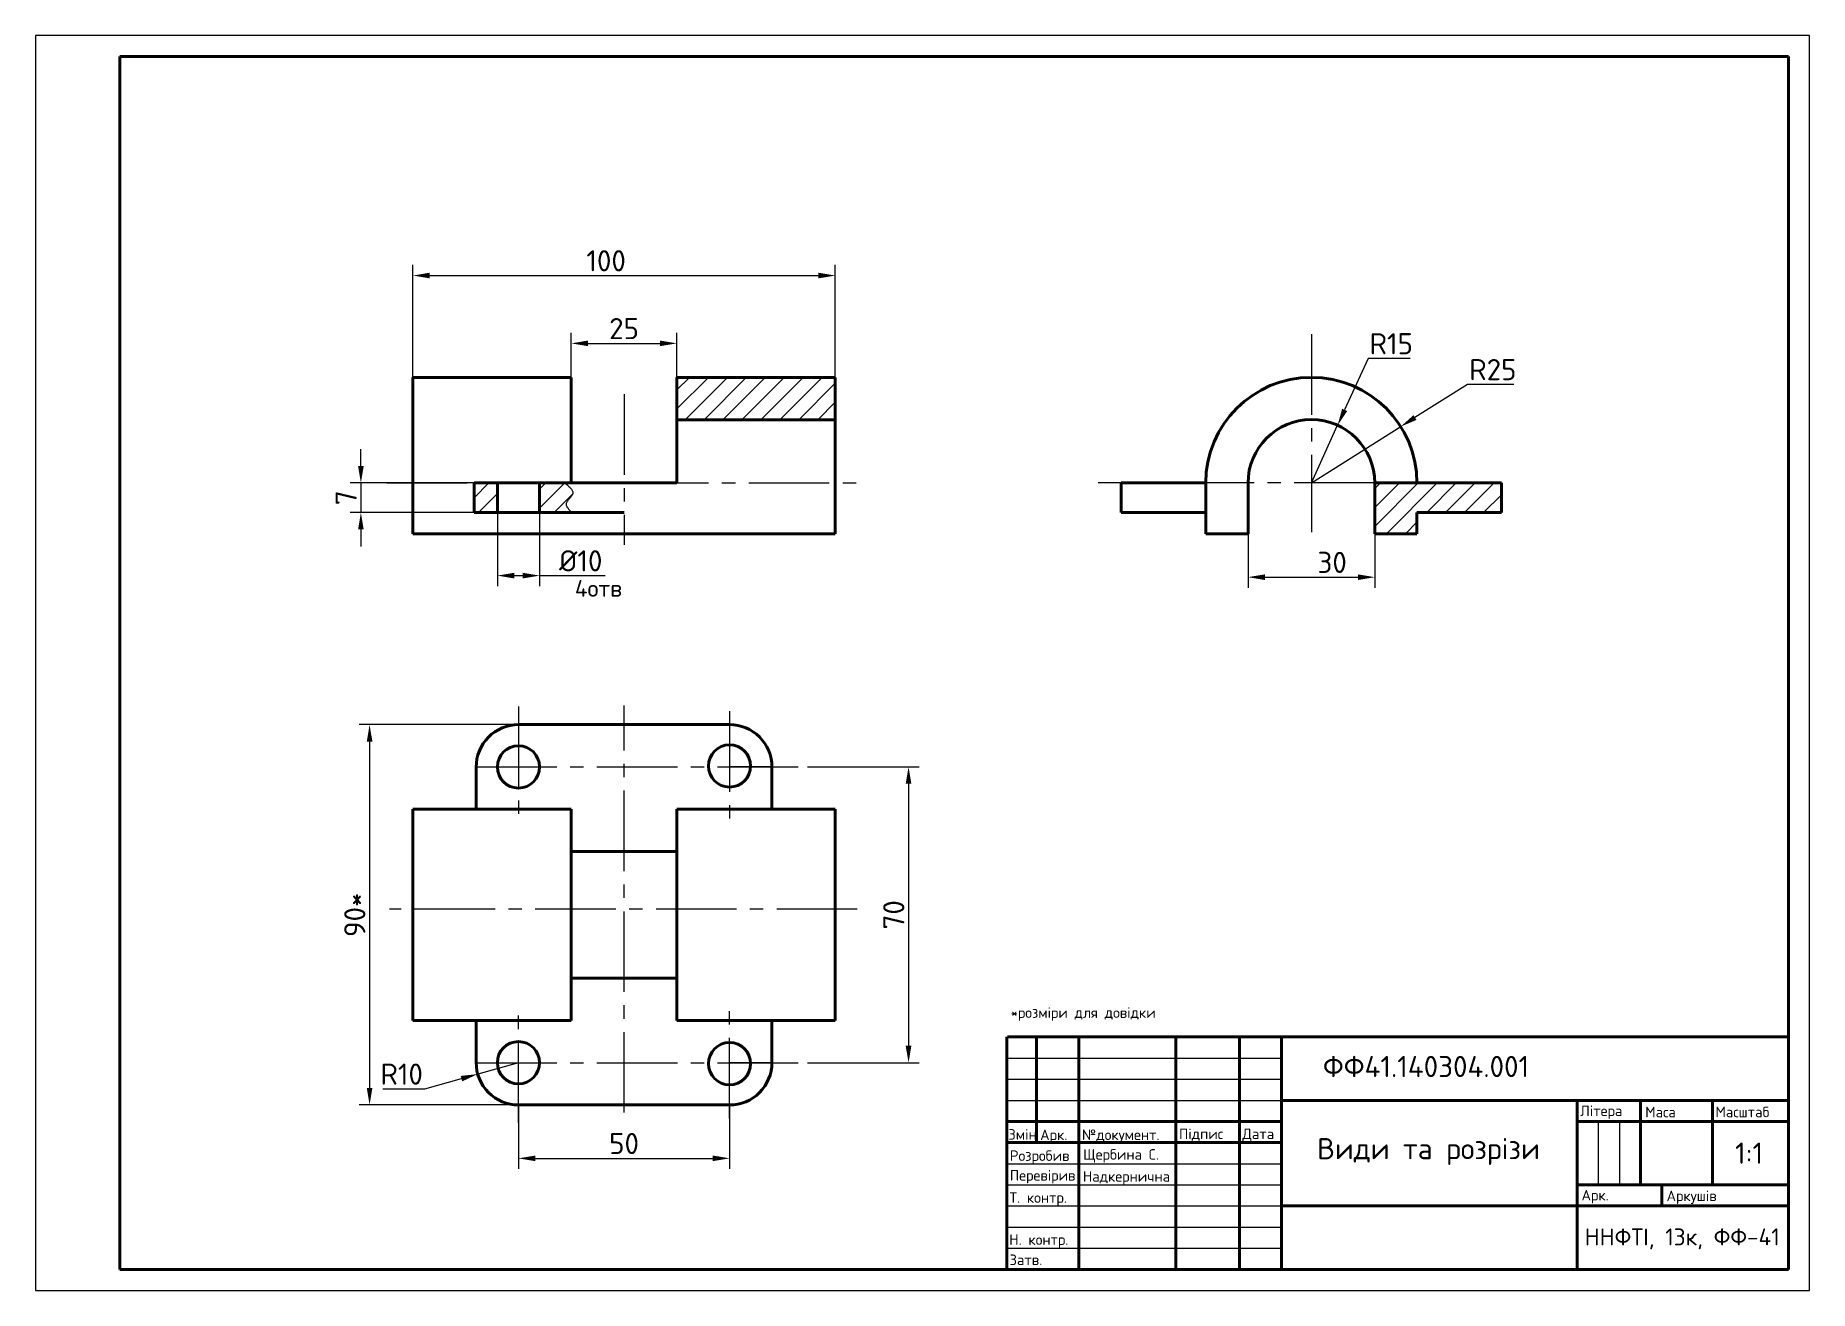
# Model space of a CAD drawing. Header units: millimetres. Extents: x -1865 to 2667, y -531 to 2737.
# Drawn here: x 2247 to 2667, y 239.2 to 536.2 of the extents above; entities that cross this region are included whole.
import ezdxf

# ---------------------------------------------------------------- set-up
doc = ezdxf.new("R2010")
doc.units = ezdxf.units.MM
doc.linetypes.add('CENTER2', pattern=[28.575, 19.05, -3.175, 3.175, -3.175])
doc.layers.get('0').update_dxf_attribs({"color": 31})
for name, color, linetype in [('dim', 171, 'Continuous'), ('hatch', 214, 'CENTER2'), ('osi', 51, 'CENTER2'), ('r-text', 45, 'Continuous')]:
    doc.layers.add(name, color=color, linetype=linetype)
for name, color, linetype, lineweight in [('kontyr', 123, 'Continuous', 70), ('r-kontyr', 93, 'Continuous', 70), ('r-tonka', 151, 'Continuous', 25)]:
    doc.layers.add(name, color=color, linetype=linetype, lineweight=lineweight)
doc.styles.add('ДСТУ', font='isocpeur.ttf', dxfattribs={"height": 5})
doc.dimstyles.new('ДСТУ', dxfattribs={"dimtxt": 2.5, "dimasz": 4, "dimexe": 2.5, "dimexo": 0, "dimgap": 1, "dimtad": 1, "dimtoh": 1, "dimtxsty": 'ДСТУ', "dimcen": 2.5, "dimadec": 0, "dimazin": 0, "dimtfac": 1, "dimtmove": 0, "dimatfit": 3, "dimfxl": 1, "dimarcsym": 0})

msp = doc.modelspace()

# ---------------------------------------------------------------- texts
at = {"layer": 'dim', "attachment_point": 1, "style": 'ДСТУ'}
for s, width, insert, char_height in [('4отв', 18.92174, (2374.687, 407.333), 4), ('\\pxi-3,l4,t4;*розміри для довідки', 55.54241, (2475.366, 306.171), 2.5)]:
    msp.add_mtext_dynamic_manual_height_columns(s, width=width, gutter_width=25, heights=[0], dxfattribs=dict(at, insert=insert, char_height=char_height))
at = {"layer": 'r-text', "attachment_point": 1, "style": 'ДСТУ'}
for s, width, gutter_width, insert, char_height in [('ФФ41.140304.001', 55.63223, 25, (2551.778, 294.669), 5), ('Літера', 10, 12.5, (2612.704, 282.941), 2.5), ('Маса', 10, 12.5, (2628.096, 282.64), 2.5), ('Масштаб', 10, 12.5, (2644.708, 282.667), 2.5), ('Змін', 10, 25, (2477.31, 277.351), 2.5), ('Арк.', 10, 12.5, (2484.833, 277.251), 2.5), ('\\pxi-3,l4,t4;№документ.', 22.4284, 12.5, (2492.241, 277.274), 2.5), ('Підпис', 10, 12.5, (2517.704, 277.477), 2.5), ('Види та розрізи', 62.32026, 25, (2550.41, 275.23), 5), ('1:1', 9.57604, 25, (2649.363, 274.167), 5), ('Розробив', 12.31071, 12.5, (2477.659, 272.324), 2.5), ('\\pxt5;Щербина С.', 17.45315, 25, (2495.003, 272.613), 2.5), ('Перевірив', 10, 12.5, (2477.659, 267.662), 2.5), ('Надкернична', 18.69558, 25, (2494.943, 267.411), 2.5), ('Т. контр.', 14.47953, 12.5, (2477.601, 262.398), 2.5), ('Арк.', 10, 12.5, (2613, 262.968), 2.5), ('Аркушів', 10, 12.5, (2633.13, 262.804), 2.5), ('Н. контр.', 14.84177, 12.5, (2477.52, 252.454), 2.5), ('ННФТІ, 13к, ФФ-41', 58.66404, 25, (2613.76, 253.846), 4), ('Затв.', 10, 12.5, (2477.583, 247.676), 2.5)]:
    msp.add_mtext_dynamic_manual_height_columns(s, width=width, gutter_width=gutter_width, heights=[0], dxfattribs=dict(at, insert=insert, char_height=char_height))
at = {"layer": 'r-text', "insert": (2532.711, 277.477), "char_height": 2.5, "attachment_point": 1, "style": 'ДСТУ'}
msp.add_mtext('Дата', dxfattribs=at)

# ---------------------------------------------------------------- blocks, each defined once
blk = doc.blocks.new('*D44')
at = {"layer": 'Defpoints', "color": 0, "transparency": 16777216}
for p in [(2356.33, 426.76), (2366.33, 426.76), (2366.33, 408.34)]:
    blk.add_point(p, dxfattribs=at)
at = {"layer": 'dim', "color": 0, "lineweight": -2, "transparency": 16777216}
for p, q in [((2356.33, 426.76), (2356.33, 405.84)), ((2366.33, 426.76), (2366.33, 405.84)), ((2360.33, 408.34), (2362.33, 408.34)), ((2366.33, 408.34), (2381.83, 408.34))]:
    blk.add_line(p, q, dxfattribs=at)
at = {"layer": 'dim', "color": 0, "transparency": 16777216}
for points in [[(2360.33, 409.01), (2360.33, 407.67), (2356.33, 408.34)], [(2362.33, 409.01), (2362.33, 407.67), (2366.33, 408.34)]]:
    blk.add_solid(points, dxfattribs=at)
at = {"layer": 'dim', "color": 0, "transparency": 16777216, "insert": (2376.08, 411.84), "char_height": 5, "attachment_point": 5, "style": 'ДСТУ'}
blk.add_mtext('%%C10', dxfattribs=at)
blk = doc.blocks.new('*D45')
at = {"layer": 'Defpoints', "color": 0, "transparency": 16777216}
for p in [(2436.33, 479.35), (2336.33, 455.26), (2436.33, 455.26)]:
    blk.add_point(p, dxfattribs=at)
at = {"layer": 'dim', "color": 0, "lineweight": -2, "transparency": 16777216}
for p, q in [((2336.33, 455.26), (2336.33, 481.85)), ((2340.33, 479.35), (2432.33, 479.35)), ((2436.33, 455.26), (2436.33, 481.85))]:
    blk.add_line(p, q, dxfattribs=at)
at = {"layer": 'dim', "color": 0, "transparency": 16777216}
for points in [[(2340.33, 480.02), (2340.33, 478.69), (2336.33, 479.35)], [(2432.33, 480.02), (2432.33, 478.69), (2436.33, 479.35)]]:
    blk.add_solid(points, dxfattribs=at)
at = {"layer": 'dim', "color": 0, "transparency": 16777216, "insert": (2382.08, 482.85), "char_height": 5, "attachment_point": 5, "style": 'ДСТУ'}
blk.add_mtext('100', dxfattribs=at)
blk = doc.blocks.new('*D46')
at = {"layer": 'Defpoints', "color": 0, "transparency": 16777216}
for p in [(2534.05, 418.26), (2564.05, 418.26), (2564.05, 407.97)]:
    blk.add_point(p, dxfattribs=at)
at = {"layer": 'dim', "color": 0, "lineweight": -2, "transparency": 16777216}
for p, q in [((2534.05, 418.26), (2534.05, 405.47)), ((2564.05, 418.26), (2564.05, 405.47)), ((2538.05, 407.97), (2560.05, 407.97))]:
    blk.add_line(p, q, dxfattribs=at)
at = {"layer": 'dim', "color": 0, "transparency": 16777216}
for points in [[(2538.05, 408.64), (2538.05, 407.3), (2534.05, 407.97)], [(2560.05, 408.64), (2560.05, 407.3), (2564.05, 407.97)]]:
    blk.add_solid(points, dxfattribs=at)
at = {"layer": 'dim', "color": 0, "transparency": 16777216, "insert": (2553.97, 411.47), "char_height": 5, "attachment_point": 5, "style": 'ДСТУ'}
blk.add_mtext('30', dxfattribs=at)
blk = doc.blocks.new('*D47')
at = {"layer": 'Defpoints', "color": 0, "transparency": 16777216}
for p in [(2350.83, 430.26), (2324.02, 423.26), (2350.83, 423.26)]:
    blk.add_point(p, dxfattribs=at)
at = {"layer": 'dim', "color": 0, "lineweight": -2, "transparency": 16777216}
for p, q in [((2324.02, 434.26), (2324.02, 438.26)), ((2350.83, 430.26), (2321.52, 430.26)), ((2324.02, 430.26), (2324.02, 423.26)), ((2350.83, 423.26), (2321.52, 423.26)), ((2324.02, 419.26), (2324.02, 415.26))]:
    blk.add_line(p, q, dxfattribs=at)
at = {"layer": 'dim', "color": 0, "transparency": 16777216}
for points in [[(2323.36, 434.26), (2324.69, 434.26), (2324.02, 430.26)], [(2323.36, 419.26), (2324.69, 419.26), (2324.02, 423.26)]]:
    blk.add_solid(points, dxfattribs=at)
at = {"layer": 'dim', "color": 0, "transparency": 16777216, "insert": (2320.52, 426.76), "char_height": 5, "attachment_point": 5, "rotation": 90, "style": 'ДСТУ'}
blk.add_mtext('7', dxfattribs=at)
blk = doc.blocks.new('*D48')
at = {"layer": 'Defpoints', "color": 0, "transparency": 16777216}
for p in [(2361.33, 373.07), (2326.08, 283.07), (2361.33, 283.07)]:
    blk.add_point(p, dxfattribs=at)
at = {"layer": 'dim', "color": 0, "lineweight": -2, "transparency": 16777216}
for p, q in [((2361.33, 373.07), (2323.58, 373.07)), ((2326.08, 369.07), (2326.08, 287.07)), ((2361.33, 283.07), (2323.58, 283.07))]:
    blk.add_line(p, q, dxfattribs=at)
at = {"layer": 'dim', "color": 0, "transparency": 16777216}
for points in [[(2325.42, 369.07), (2326.75, 369.07), (2326.08, 373.07)], [(2325.42, 287.07), (2326.75, 287.07), (2326.08, 283.07)]]:
    blk.add_solid(points, dxfattribs=at)
at = {"layer": 'dim', "color": 0, "transparency": 16777216, "insert": (2322.58, 328.07), "char_height": 5, "attachment_point": 5, "rotation": 90, "style": 'ДСТУ'}
blk.add_mtext('90*', dxfattribs=at)
blk = doc.blocks.new('*D49')
at = {"layer": 'Defpoints', "color": 0, "transparency": 16777216}
for p in [(2570.19, 443.6), (2549.05, 430.26)]:
    blk.add_point(p, dxfattribs=at)
at = {"layer": 'dim', "color": 0, "lineweight": -2, "transparency": 16777216}
for p, q in [((2586.01, 453.59), (2573.58, 445.74)), ((2597.01, 453.59), (2586.01, 453.59)), ((2549.05, 430.26), (2570.19, 443.6))]:
    blk.add_line(p, q, dxfattribs=at)
at = {"layer": 'dim', "color": 0, "transparency": 16777216}
blk.add_solid([(2573.22, 446.3), (2573.93, 445.18), (2570.19, 443.6)], dxfattribs=at)
at = {"layer": 'dim', "color": 0, "transparency": 16777216, "insert": (2592.01, 457.09), "char_height": 5, "attachment_point": 5, "style": 'ДСТУ'}
blk.add_mtext('R25', dxfattribs=at)
blk = doc.blocks.new('*D50')
at = {"layer": 'Defpoints', "color": 0, "transparency": 16777216}
for p in [(2555.27, 443.91), (2549.05, 430.26)]:
    blk.add_point(p, dxfattribs=at)
at = {"layer": 'dim', "color": 0, "lineweight": -2, "transparency": 16777216}
for p, q in [((2562.46, 459.72), (2556.93, 447.55)), ((2572.46, 459.72), (2562.46, 459.72)), ((2549.05, 430.26), (2555.27, 443.91))]:
    blk.add_line(p, q, dxfattribs=at)
at = {"layer": 'dim', "color": 0, "transparency": 16777216}
blk.add_solid([(2556.32, 447.83), (2557.53, 447.28), (2555.27, 443.91)], dxfattribs=at)
at = {"layer": 'dim', "color": 0, "transparency": 16777216, "insert": (2567.96, 463.22), "char_height": 5, "attachment_point": 5, "style": 'ДСТУ'}
blk.add_mtext('R15', dxfattribs=at)
blk = doc.blocks.new('*D51')
at = {"layer": 'Defpoints', "color": 0, "transparency": 16777216}
for p in [(2429.72, 363.07), (2429.72, 293.07), (2453.68, 293.07)]:
    blk.add_point(p, dxfattribs=at)
at = {"layer": 'dim', "color": 0, "lineweight": -2, "transparency": 16777216}
for p, q in [((2429.72, 363.07), (2456.18, 363.07)), ((2453.68, 359.07), (2453.68, 297.07)), ((2429.72, 293.07), (2456.18, 293.07))]:
    blk.add_line(p, q, dxfattribs=at)
at = {"layer": 'dim', "color": 0, "transparency": 16777216}
for points in [[(2453.01, 359.07), (2454.35, 359.07), (2453.68, 363.07)], [(2453.01, 297.07), (2454.35, 297.07), (2453.68, 293.07)]]:
    blk.add_solid(points, dxfattribs=at)
at = {"layer": 'dim', "color": 0, "transparency": 16777216, "insert": (2450.18, 328.07), "char_height": 5, "attachment_point": 5, "rotation": 90, "style": 'ДСТУ'}
blk.add_mtext('70', dxfattribs=at)
blk = doc.blocks.new('*D52')
at = {"layer": 'Defpoints', "color": 0, "transparency": 16777216}
for p in [(2351.7, 290.38), (2361.33, 293.07)]:
    blk.add_point(p, dxfattribs=at)
at = {"layer": 'dim', "color": 0, "lineweight": -2, "transparency": 16777216}
for p, q in [((2361.33, 293.07), (2351.7, 290.38)), ((2329.18, 286.87), (2339.18, 286.87)), ((2339.18, 286.87), (2347.85, 289.3))]:
    blk.add_line(p, q, dxfattribs=at)
at = {"layer": 'dim', "color": 0, "transparency": 16777216}
blk.add_solid([(2347.67, 289.94), (2348.03, 288.66), (2351.7, 290.38)], dxfattribs=at)
at = {"layer": 'dim', "color": 0, "transparency": 16777216, "insert": (2333.68, 290.37), "char_height": 5, "attachment_point": 5, "style": 'ДСТУ'}
blk.add_mtext('R10', dxfattribs=at)
blk = doc.blocks.new('*D53')
at = {"layer": 'Defpoints', "color": 0, "transparency": 16777216}
for p in [(2361.33, 283.07), (2411.33, 283.07), (2411.33, 270.44)]:
    blk.add_point(p, dxfattribs=at)
at = {"layer": 'dim', "color": 0, "lineweight": -2, "transparency": 16777216}
for p, q in [((2361.33, 283.07), (2361.33, 267.94)), ((2411.33, 283.07), (2411.33, 267.94)), ((2365.33, 270.44), (2407.33, 270.44))]:
    blk.add_line(p, q, dxfattribs=at)
at = {"layer": 'dim', "color": 0, "transparency": 16777216}
for points in [[(2365.33, 271.1), (2365.33, 269.77), (2361.33, 270.44)], [(2407.33, 271.1), (2407.33, 269.77), (2411.33, 270.44)]]:
    blk.add_solid(points, dxfattribs=at)
at = {"layer": 'dim', "color": 0, "transparency": 16777216, "insert": (2386.33, 273.94), "char_height": 5, "attachment_point": 5, "rotation": 359.9995, "style": 'ДСТУ'}
blk.add_mtext('50', dxfattribs=at)
blk = doc.blocks.new('*D54')
at = {"layer": 'Defpoints', "color": 0, "transparency": 16777216}
for p in [(2398.83, 463.3), (2373.83, 455.26), (2398.83, 455.26)]:
    blk.add_point(p, dxfattribs=at)
at = {"layer": 'dim', "color": 0, "lineweight": -2, "transparency": 16777216}
for p, q in [((2373.83, 455.26), (2373.83, 465.8)), ((2377.83, 463.3), (2394.83, 463.3)), ((2398.83, 455.26), (2398.83, 465.8))]:
    blk.add_line(p, q, dxfattribs=at)
at = {"layer": 'dim', "color": 0, "transparency": 16777216}
for points in [[(2377.83, 463.97), (2377.83, 462.64), (2373.83, 463.3)], [(2394.83, 463.97), (2394.83, 462.64), (2398.83, 463.3)]]:
    blk.add_solid(points, dxfattribs=at)
at = {"layer": 'dim', "color": 0, "transparency": 16777216, "insert": (2386.33, 466.8), "char_height": 5, "attachment_point": 5, "style": 'ДСТУ'}
blk.add_mtext('25', dxfattribs=at)

# ---------------------------------------------------------------- dimensions: what is measured, and where the dimension line sits
at = {"layer": 'dim'}
for base, p1, p2, picture, middle in [((2436.329, 479.352), (2336.329, 455.26), (2436.329, 455.26), '*D45', (2382.079, 479.352)), ((2564.052, 407.969), (2534.052, 418.26), (2564.052, 418.26), '*D46', (2553.969, 407.969))]:
    dim = msp.add_linear_dim(base=base, p1=p1, p2=p2, dimstyle='ДСТУ', dxfattribs=at)
    dim.commit()
    dim.dimension.update_dxf_attribs({"geometry": picture, "text_midpoint": middle, "dimtype": 160})
dim = msp.add_linear_dim(base=(2398.829, 463.302), p1=(2373.829, 455.26), p2=(2398.829, 455.26), dimstyle='ДСТУ', dxfattribs=at)
dim.commit()
dim.dimension.update_dxf_attribs({"geometry": '*D54', "text_midpoint": (2386.329, 466.802)})
for mpoint, picture, middle in [((2555.268, 443.912), '*D50', (2567.964, 459.718)), ((2570.193, 443.604), '*D49', (2592.015, 453.59))]:
    dim = msp.add_radius_dim(center=(2549.052, 430.26), mpoint=mpoint, dimstyle='ДСТУ', dxfattribs=at)
    dim.commit()
    dim.dimension.update_dxf_attribs({"geometry": picture, "text_midpoint": middle, "dimtype": 164})
for base, p1, p2, picture, middle in [((2324.023, 423.26), (2350.829, 430.26), (2350.829, 423.26), '*D47', (2320.523, 426.76)), ((2453.679, 293.07), (2429.72, 363.07), (2429.719, 293.07), '*D51', (2450.179, 328.07))]:
    dim = msp.add_linear_dim(base=base, p1=p1, p2=p2, angle=90, dimstyle='ДСТУ', dxfattribs=at)
    dim.commit()
    dim.dimension.update_dxf_attribs({"geometry": picture, "text_midpoint": middle})
dim = msp.add_linear_dim(base=(2366.329, 408.338), p1=(2356.329, 426.76), p2=(2366.329, 426.76), text='%%C<>', dimstyle='ДСТУ', dxfattribs=at)
dim.commit()
dim.dimension.update_dxf_attribs({"geometry": '*D44', "text_midpoint": (2376.079, 411.838)})
dim = msp.add_linear_dim(base=(2326.085, 283.07), p1=(2361.329, 373.07), p2=(2361.328, 283.07), angle=90, text='<>*', dimstyle='ДСТУ', dxfattribs=at)
dim.commit()
dim.dimension.update_dxf_attribs({"geometry": '*D48', "text_midpoint": (2322.585, 328.07)})
dim = msp.add_radius_dim(center=(2361.328, 293.07), mpoint=(2351.698, 290.376), dimstyle='ДСТУ', dxfattribs=at)
dim.commit()
dim.dimension.update_dxf_attribs({"geometry": '*D52', "text_midpoint": (2333.679, 290.374)})
dim = msp.add_aligned_dim(p1=(2361.328, 283.07), p2=(2411.328, 283.07), distance=-12.632, dimstyle='ДСТУ', dxfattribs=at)
dim.commit()
dim.dimension.update_dxf_attribs({"geometry": '*D53', "text_midpoint": (2386.328, 273.938)})

# ---------------------------------------------------------------- hatches: boundary and pattern name
at = {"layer": 'hatch'}
h = msp.add_hatch(dxfattribs=at)
h.set_pattern_fill('ANSI31', color=256)
h.set_pattern_definition([(45, (2246.9842, 206.1492), (-2.245064, 2.245064), [])])
edge = h.paths.add_edge_path()
edge.add_spline(control_points=[(2373.965, 423.26), (2373.24, 423.984), (2371.728, 425.493), (2375.296, 427.811), (2373.392, 429.408), (2372.376, 430.26)], knot_values=[0, 0, 0, 0, 2.5277529, 5.2658481, 8.3946434, 8.3946434, 8.3946434, 8.3946434], degree=3, periodic=0)
edge.add_line((2372.376, 430.26), (2366.329, 430.26))
edge.add_line((2366.329, 430.26), (2366.329, 423.26))
edge.add_line((2366.329, 423.26), (2373.965, 423.26))
h.paths.add_polyline_path([(2356.329, 430.26), (2350.829, 430.26), (2350.829, 423.26), (2356.329, 423.26)])
h.paths.add_polyline_path([(2436.329, 455.26), (2398.829, 455.26), (2398.829, 445.243), (2436.329, 445.243)])
h.paths.add_polyline_path([(2594.052, 430.26), (2564.052, 430.26), (2564.052, 418.26), (2574.052, 418.26), (2574.052, 423.26), (2594.052, 423.26)])

# ---------------------------------------------------------------- linework, layer by layer
for p, q in [((2476.984, 299.162), (2476.984, 299.162)), ((2611.984, 284.162), (2611.984, 284.162)), ((2476.984, 274.162), (2476.984, 274.162)), ((2476.984, 274.162), (2476.984, 274.162)), ((2476.984, 274.162), (2476.984, 274.162)), ((2476.984, 274.162), (2476.984, 274.162)), ((2626.984, 264.162), (2626.984, 264.162)), ((2661.984, 259.162), (2661.984, 259.162)), ((2493.984, 244.162), (2493.984, 244.162)), ((2493.984, 244.162), (2493.984, 244.162)), ((2493.984, 244.162), (2493.984, 244.162)), ((2493.984, 244.162), (2493.984, 244.162)), ((2493.984, 244.162), (2493.984, 244.162)), ((2493.984, 244.162), (2493.984, 244.162)), ((2493.984, 244.162), (2493.984, 244.162))]:
    msp.add_line(p, q)
msp.add_spline([(2372.376, 430.26), (2374.172, 427.698), (2372.653, 425.42), (2373.965, 423.26)], degree=3, dxfattribs=at)
at = {"layer": 'kontyr'}
for p, q in [((2336.329, 455.26), (2373.829, 455.26)), ((2336.329, 455.26), (2336.329, 418.26)), ((2373.829, 455.26), (2373.829, 430.26)), ((2398.829, 455.26), (2436.329, 455.26)), ((2398.829, 455.26), (2398.829, 430.26)), ((2436.329, 455.26), (2436.329, 418.26)), ((2398.829, 445.243), (2436.329, 445.243)), ((2350.829, 430.26), (2398.829, 430.26)), ((2350.829, 423.26), (2350.829, 430.26)), ((2356.329, 423.26), (2356.329, 430.26)), ((2366.329, 423.26), (2366.329, 430.26)), ((2524.052, 430.26), (2504.052, 430.26)), ((2504.052, 430.26), (2504.052, 423.26)), ((2524.052, 430.26), (2524.052, 418.26)), ((2534.052, 430.26), (2534.052, 418.26)), ((2564.052, 430.26), (2564.052, 418.26)), ((2564.052, 430.26), (2594.052, 430.26)), ((2594.052, 430.26), (2594.052, 423.26)), ((2386.329, 423.26), (2350.829, 423.26)), ((2504.052, 423.26), (2524.052, 423.26)), ((2574.052, 423.26), (2574.052, 418.26)), ((2594.052, 423.26), (2574.052, 423.26)), ((2436.329, 418.26), (2336.329, 418.26)), ((2524.052, 418.26), (2534.052, 418.26)), ((2564.052, 418.26), (2574.052, 418.26)), ((2361.329, 373.07), (2411.329, 373.07)), ((2351.329, 363.132), (2351.329, 353.071)), ((2421.329, 363.07), (2421.329, 353.07)), ((2373.829, 353.07), (2336.329, 353.071)), ((2336.329, 328.071), (2336.329, 353.071)), ((2373.828, 303.07), (2373.829, 353.07)), ((2398.828, 303.07), (2398.829, 353.07)), ((2398.829, 353.07), (2436.329, 353.07)), ((2436.328, 303.07), (2436.329, 353.07)), ((2373.829, 343.07), (2398.829, 343.07)), ((2336.329, 328.071), (2336.328, 303.071)), ((2373.829, 313.07), (2398.829, 313.07)), ((2373.828, 303.07), (2336.328, 303.071)), ((2351.328, 293.009), (2351.328, 303.071)), ((2398.828, 303.07), (2436.328, 303.07)), ((2421.328, 293.07), (2421.328, 303.07)), ((2361.328, 283.07), (2411.328, 283.07))]:
    msp.add_line(p, q, dxfattribs=at)
for centre in [(2361.329, 363.07), (2411.301, 363.295), (2361.328, 293.07), (2411.301, 292.845)]:
    msp.add_circle(centre, 5, dxfattribs=at)
for centre, radius, start, end in [((2549.052, 430.26), 25, 0, 180), ((2549.052, 430.26), 15, 0, 180), ((2361.329, 363.07), 10, 89.99951, 180.35456), ((2411.329, 363.07), 10, 359.99951, 90.15791), ((2411.329, 363.07), 10, 269.84111, 269.99951), ((2411.328, 293.07), 10, 89.99951, 90.15791), ((2361.328, 293.07), 10, 179.64446, 269.99951), ((2411.328, 293.07), 10, 269.84111, 359.99951)]:
    msp.add_arc(centre, radius, start, end, dxfattribs=at)
at = {"layer": 'osi'}
for p, q in [((2549.052, 465.463), (2549.052, 418.638)), ((2386.329, 451.273), (2386.329, 415.648)), ((2330.134, 430.26), (2442.524, 430.26)), ((2564.052, 430.26), (2498.546, 430.26)), ((2361.329, 377.33), (2361.329, 348.811)), ((2386.328, 281.262), (2386.329, 377.611)), ((2411.301, 376.252), (2411.301, 350.338)), ((2351.329, 363.071), (2429.72, 363.07)), ((2421.329, 363.07), (2411.329, 363.07)), ((2441.523, 329.437), (2330.834, 329.437)), ((2361.328, 278.811), (2361.328, 307.33)), ((2411.301, 279.888), (2411.301, 305.802)), ((2351.328, 293.071), (2429.719, 293.07)), ((2421.328, 293.07), (2411.328, 293.07))]:
    msp.add_line(p, q, dxfattribs=at)
at = {"layer": 'r-kontyr'}
for p, q in [((2661.984, 531.162), (2266.984, 531.162)), ((2266.984, 531.162), (2266.984, 244.162)), ((2661.984, 244.162), (2661.984, 531.162)), ((2476.97, 299.168), (2476.97, 244.168)), ((2662.07, 299.162), (2477.07, 299.162)), ((2483.984, 299.162), (2483.984, 274.162)), ((2493.984, 299.162), (2493.984, 244.162)), ((2516.984, 299.162), (2516.984, 244.162)), ((2532.07, 299.162), (2532.07, 244.162)), ((2541.984, 299.162), (2541.984, 244.162)), ((2541.984, 284.162), (2661.984, 284.162)), ((2611.984, 259.162), (2611.984, 284.162)), ((2626.984, 284.162), (2626.984, 264.162)), ((2643.984, 284.162), (2643.984, 264.162)), ((2476.984, 279.162), (2541.984, 279.162)), ((2611.984, 279.162), (2661.984, 279.162)), ((2541.984, 274.162), (2476.984, 274.162)), ((2661.984, 264.162), (2611.984, 264.162)), ((2631.984, 259.162), (2631.984, 264.162)), ((2661.984, 259.162), (2541.984, 259.162)), ((2611.984, 259.162), (2611.984, 244.162)), ((2266.984, 244.162), (2661.984, 244.162))]:
    msp.add_line(p, q, dxfattribs=at)
at = {"layer": 'r-tonka'}
for p, q in [((2666.984, 536.162), (2246.984, 536.162)), ((2246.984, 536.162), (2246.984, 239.162)), ((2666.984, 239.162), (2666.984, 536.162)), ((2477.07, 294.162), (2542.07, 294.162)), ((2536.593, 294.162), (2536.593, 294.162)), ((2476.945, 289.163), (2541.945, 289.163)), ((2476.978, 284.163), (2541.978, 284.163)), ((2616.984, 279.162), (2616.984, 264.162)), ((2621.984, 279.162), (2621.984, 264.162)), ((2476.97, 269.163), (2541.97, 269.163)), ((2476.977, 264.163), (2541.977, 264.163)), ((2476.983, 259.163), (2541.983, 259.163)), ((2476.989, 254.163), (2541.989, 254.163)), ((2476.945, 249.163), (2541.945, 249.163)), ((2246.984, 239.162), (2666.984, 239.162))]:
    msp.add_line(p, q, dxfattribs=at)

msp.set_redraw_order([(e.dxf.handle, doc.entitydb.next_handle()) for e in msp.query("TEXT MTEXT ATTDEF DIMENSION ARC_DIMENSION")])  # texts and dimensions are drawn at this point

doc.saveas('drawing.dxf')
